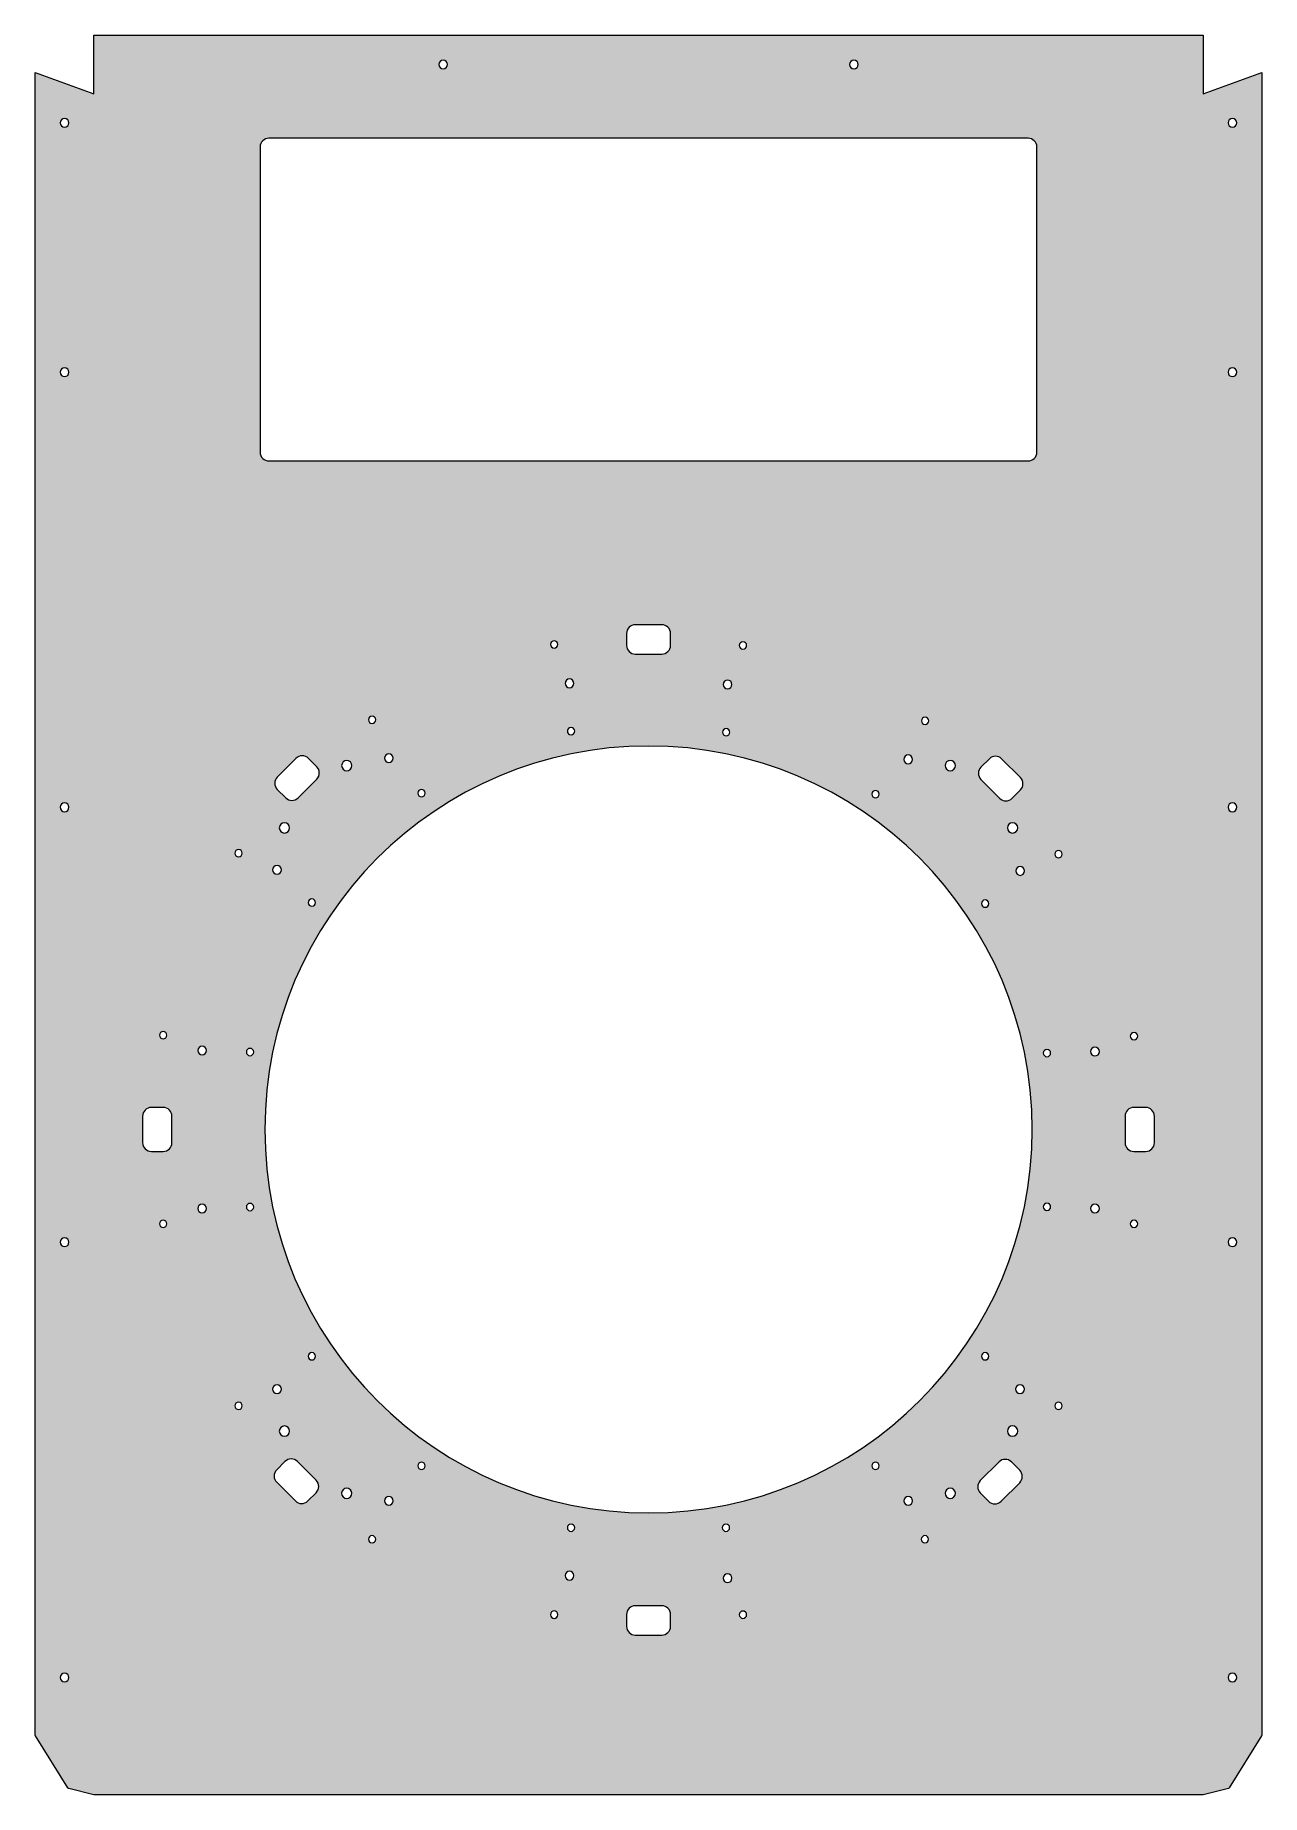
# Model space of a CAD drawing. Header units: inches. Extents: x -40 to 796, y 210 to 1410.
import ezdxf

# ---------------------------------------------------------------- set-up
doc = ezdxf.new("R2010")
doc.units = ezdxf.units.IN
doc.header["$MEASUREMENT"] = 0
doc.layers.add('Holes', color=7, linetype='Continuous')

msp = doc.modelspace()

# ---------------------------------------------------------------- hatches: boundary and pattern name
at = {"layer": 'Holes'}
h = msp.add_hatch(color=250, dxfattribs=at)
h.dxf.hatch_style = 2
edge = h.paths.add_edge_path()
edge.add_spline(control_points=[(756, 1370.2), (756, 1370.2), (756, 1410.3), (756, 1410.3), (756, 1410.3), (0, 1410.3), (0, 1410.3), (0, 1410.3), (0, 1370.2), (0, 1370.2), (0, 1370.2), (-40, 1384.8), (-40, 1384.8), (-40, 1384.8), (-40, 250.9), (-40, 250.9), (-40, 250.7), (-40, 250.5), (-39.9, 250.4), (-39.9, 250.4), (-17.8, 214.9), (-17.8, 214.9), (-17.6, 214.7), (-17.4, 214.5), (-17.2, 214.5), (-17.2, 214.5), (0, 210.3), (0, 210.3), (0, 210.3), (756, 210.3), (756, 210.3), (756, 210.3), (773.2, 214.5), (773.2, 214.5), (773.4, 214.5), (773.6, 214.7), (773.8, 214.9), (773.8, 214.9), (795.8, 250.4), (795.8, 250.4), (795.9, 250.5), (796, 250.7), (796, 250.9), (796, 250.9), (796, 1384.8), (796, 1384.8), (796, 1384.8), (756, 1370.2), (756, 1370.2)], knot_values=[0, 0, 0, 0, 1, 1, 1, 2, 2, 2, 3, 3, 3, 4, 4, 4, 5, 5, 5, 6, 6, 6, 7, 7, 7, 8, 8, 8, 9, 9, 9, 10, 10, 10, 11, 11, 11, 12, 12, 12, 13, 13, 13, 14, 14, 14, 15, 15, 15, 16, 16, 16, 16], degree=3, periodic=1)
edge = h.paths.add_edge_path()
edge.add_spline(control_points=[(-20, 287.3), (-21.7, 287.3), (-23, 288.6), (-23, 290.3), (-23, 291.9), (-21.7, 293.3), (-20, 293.3), (-18.3, 293.3), (-17, 291.9), (-17, 290.3), (-17, 288.6), (-18.3, 287.3), (-20, 287.3)], knot_values=[0, 0, 0, 0, 1, 1, 1, 2, 2, 2, 3, 3, 3, 4, 4, 4, 4], degree=3, periodic=1)
edge = h.paths.add_edge_path()
edge.add_spline(control_points=[(-20, 584.1), (-21.7, 584.1), (-23, 585.4), (-23, 587.1), (-23, 588.7), (-21.7, 590.1), (-20, 590.1), (-18.3, 590.1), (-17, 588.7), (-17, 587.1), (-17, 585.4), (-18.3, 584.1), (-20, 584.1)], knot_values=[0, 0, 0, 0, 1, 1, 1, 2, 2, 2, 3, 3, 3, 4, 4, 4, 4], degree=3, periodic=1)
edge = h.paths.add_edge_path()
edge.add_spline(control_points=[(-20, 880.7), (-21.7, 880.7), (-23, 882.1), (-23, 883.7), (-23, 885.4), (-21.7, 886.7), (-20, 886.7), (-18.3, 886.7), (-17, 885.4), (-17, 883.7), (-17, 882.1), (-18.3, 880.7), (-20, 880.7)], knot_values=[0, 0, 0, 0, 1, 1, 1, 2, 2, 2, 3, 3, 3, 4, 4, 4, 4], degree=3, periodic=1)
edge = h.paths.add_edge_path()
edge.add_spline(control_points=[(-20, 1177.4), (-21.7, 1177.4), (-23, 1178.7), (-23, 1180.4), (-23, 1182), (-21.7, 1183.4), (-20, 1183.4), (-18.3, 1183.4), (-17, 1182), (-17, 1180.4), (-17, 1178.7), (-18.3, 1177.4), (-20, 1177.4)], knot_values=[0, 0, 0, 0, 1, 1, 1, 2, 2, 2, 3, 3, 3, 4, 4, 4, 4], degree=3, periodic=1)
edge = h.paths.add_edge_path()
edge.add_spline(control_points=[(-20, 1347.5), (-21.7, 1347.5), (-23, 1348.8), (-23, 1350.5), (-23, 1352.1), (-21.7, 1353.5), (-20, 1353.5), (-18.3, 1353.5), (-17, 1352.1), (-17, 1350.5), (-17, 1348.8), (-18.3, 1347.5), (-20, 1347.5)], knot_values=[0, 0, 0, 0, 1, 1, 1, 2, 2, 2, 3, 3, 3, 4, 4, 4, 4], degree=3, periodic=1)
edge = h.paths.add_edge_path()
edge.add_spline(control_points=[(708.9, 730.1), (710.2, 730.1), (711.4, 729), (711.4, 727.6), (711.4, 726.2), (710.2, 725.1), (708.9, 725.1), (707.5, 725.1), (706.4, 726.2), (706.4, 727.6), (706.4, 729), (707.5, 730.1), (708.9, 730.1)], knot_values=[0, 0, 0, 0, 1, 1, 1, 2, 2, 2, 3, 3, 3, 4, 4, 4, 4], degree=3, periodic=1)
edge = h.paths.add_edge_path()
edge.add_spline(control_points=[(518, 1393.3), (519.7, 1393.3), (521, 1391.9), (521, 1390.3), (521, 1388.6), (519.7, 1387.3), (518, 1387.3), (516.4, 1387.3), (515, 1388.6), (515, 1390.3), (515, 1391.9), (516.4, 1393.3), (518, 1393.3)], knot_values=[0, 0, 0, 0, 1, 1, 1, 2, 2, 2, 3, 3, 3, 4, 4, 4, 4], degree=3, periodic=1)
edge = h.paths.add_edge_path()
edge.add_spline(control_points=[(238, 1393.3), (239.7, 1393.3), (241, 1391.9), (241, 1390.3), (241, 1388.6), (239.7, 1387.3), (238, 1387.3), (236.4, 1387.3), (235, 1388.6), (235, 1390.3), (235, 1391.9), (236.4, 1393.3), (238, 1393.3)], knot_values=[0, 0, 0, 0, 1, 1, 1, 2, 2, 2, 3, 3, 3, 4, 4, 4, 4], degree=3, periodic=1)
edge = h.paths.add_edge_path()
edge.add_spline(control_points=[(47.2, 730.8), (48.6, 730.8), (49.7, 729.7), (49.7, 728.3), (49.7, 726.9), (48.6, 725.8), (47.2, 725.8), (45.8, 725.8), (44.7, 726.9), (44.7, 728.3), (44.7, 729.7), (45.8, 730.8), (47.2, 730.8)], knot_values=[0, 0, 0, 0, 1, 1, 1, 2, 2, 2, 3, 3, 3, 4, 4, 4, 4], degree=3, periodic=1)
edge = h.paths.add_edge_path()
edge.add_spline(control_points=[(47.2, 597.1), (45.8, 597.1), (44.7, 598.3), (44.7, 599.6), (44.7, 601), (45.8, 602.1), (47.2, 602.1), (48.6, 602.1), (49.7, 601), (49.7, 599.6), (49.7, 598.3), (48.6, 597.1), (47.2, 597.1)], knot_values=[0, 0, 0, 0, 1, 1, 1, 2, 2, 2, 3, 3, 3, 4, 4, 4, 4], degree=3, periodic=1)
edge = h.paths.add_edge_path()
edge.add_spline(control_points=[(53.2, 655), (53.2, 651.7), (50.5, 649), (47.2, 649), (47.2, 649), (39.2, 649), (39.2, 649), (35.9, 649), (33.2, 651.7), (33.2, 655), (33.2, 655), (33.2, 673), (33.2, 673), (33.2, 676.3), (35.9, 679), (39.2, 679), (39.2, 679), (47.2, 679), (47.2, 679), (50.5, 679), (53.2, 676.3), (53.2, 673), (53.2, 673), (53.2, 655), (53.2, 655)], knot_values=[0, 0, 0, 0, 1, 1, 1, 2, 2, 2, 3, 3, 3, 4, 4, 4, 5, 5, 5, 6, 6, 6, 7, 7, 7, 8, 8, 8, 8], degree=3, periodic=1)
edge = h.paths.add_edge_path()
edge.add_spline(control_points=[(75.9, 608), (74.7, 606.8), (72.8, 606.8), (71.6, 608), (70.5, 609.2), (70.5, 611.1), (71.6, 612.2), (72.8, 613.4), (74.7, 613.4), (75.9, 612.2), (77, 611.1), (77, 609.2), (75.9, 608)], knot_values=[0, 0, 0, 0, 1, 1, 1, 2, 2, 2, 3, 3, 3, 4, 4, 4, 4], degree=3, periodic=1)
edge = h.paths.add_edge_path()
edge.add_spline(control_points=[(73.8, 714.8), (72.1, 714.8), (70.8, 716.2), (70.8, 717.8), (70.8, 719.5), (72.1, 720.8), (73.8, 720.8), (75.4, 720.8), (76.8, 719.5), (76.8, 717.8), (76.8, 716.2), (75.4, 714.8), (73.8, 714.8)], knot_values=[0, 0, 0, 0, 1, 1, 1, 2, 2, 2, 3, 3, 3, 4, 4, 4, 4], degree=3, periodic=1)
edge = h.paths.add_edge_path()
edge.add_spline(control_points=[(98.6, 473), (97.2, 473), (96.1, 474.2), (96.1, 475.5), (96.1, 476.9), (97.2, 478), (98.6, 478), (100, 478), (101.1, 476.9), (101.1, 475.5), (101.1, 474.2), (100, 473), (98.6, 473)], knot_values=[0, 0, 0, 0, 1, 1, 1, 2, 2, 2, 3, 3, 3, 4, 4, 4, 4], degree=3, periodic=1)
edge = h.paths.add_edge_path()
edge.add_spline(control_points=[(98.6, 849.9), (97.2, 849.9), (96.1, 851), (96.1, 852.4), (96.1, 853.8), (97.2, 854.9), (98.6, 854.9), (100, 854.9), (101.1, 853.8), (101.1, 852.4), (101.1, 851), (100, 849.9), (98.6, 849.9)], knot_values=[0, 0, 0, 0, 1, 1, 1, 2, 2, 2, 3, 3, 3, 4, 4, 4, 4], degree=3, periodic=1)
edge = h.paths.add_edge_path()
edge.add_spline(control_points=[(106.4, 608.6), (105, 608.6), (103.9, 609.8), (103.9, 611.1), (103.9, 612.5), (105, 613.6), (106.4, 613.6), (107.8, 613.6), (108.9, 612.5), (108.9, 611.1), (108.9, 609.8), (107.8, 608.6), (106.4, 608.6)], knot_values=[0, 0, 0, 0, 1, 1, 1, 2, 2, 2, 3, 3, 3, 4, 4, 4, 4], degree=3, periodic=1)
edge = h.paths.add_edge_path()
edge.add_spline(control_points=[(106.4, 714.3), (105, 714.3), (103.9, 715.4), (103.9, 716.8), (103.9, 718.2), (105, 719.3), (106.4, 719.3), (107.8, 719.3), (108.9, 718.2), (108.9, 716.8), (108.9, 715.4), (107.8, 714.3), (106.4, 714.3)], knot_values=[0, 0, 0, 0, 1, 1, 1, 2, 2, 2, 3, 3, 3, 4, 4, 4, 4], degree=3, periodic=1)
edge = h.paths.add_edge_path()
edge.add_spline(control_points=[(121.8, 486.9), (121.8, 488.6), (123.1, 489.9), (124.8, 489.9), (126.4, 489.9), (127.8, 488.6), (127.8, 486.9), (127.8, 485.3), (126.4, 483.9), (124.8, 483.9), (123.1, 483.9), (121.8, 485.3), (121.8, 486.9)], knot_values=[0, 0, 0, 0, 1, 1, 1, 2, 2, 2, 3, 3, 3, 4, 4, 4, 4], degree=3, periodic=1)
edge = h.paths.add_edge_path()
edge.add_spline(control_points=[(132.3, 460.8), (133.7, 459.4), (133.7, 457.2), (132.3, 455.8), (131, 454.5), (128.8, 454.5), (127.4, 455.8), (126, 457.2), (126, 459.4), (127.4, 460.8), (128.8, 462.1), (131, 462.1), (132.3, 460.8)], knot_values=[0, 0, 0, 0, 1, 1, 1, 2, 2, 2, 3, 3, 3, 4, 4, 4, 4], degree=3, periodic=1)
edge = h.paths.add_edge_path()
edge.add_spline(control_points=[(151.4, 416.3), (151.4, 416.3), (145.8, 410.7), (145.8, 410.7), (143.4, 408.3), (139.6, 408.3), (137.3, 410.7), (137.3, 410.7), (124.6, 423.4), (124.6, 423.4), (122.2, 425.7), (122.2, 429.5), (124.6, 431.9), (124.6, 431.9), (130.2, 437.5), (130.2, 437.5), (132.6, 439.9), (136.4, 439.9), (138.7, 437.5), (138.7, 437.5), (151.4, 424.8), (151.4, 424.8), (153.8, 422.5), (153.8, 418.7), (151.4, 416.3)], knot_values=[0, 0, 0, 0, 1, 1, 1, 2, 2, 2, 3, 3, 3, 4, 4, 4, 5, 5, 5, 6, 6, 6, 7, 7, 7, 8, 8, 8, 8], degree=3, periodic=1)
edge = h.paths.add_edge_path()
edge.add_spline(control_points=[(146.1, 509.3), (146.1, 510.7), (147.2, 511.8), (148.6, 511.8), (150, 511.8), (151.1, 510.7), (151.1, 509.3), (151.1, 507.9), (150, 506.8), (148.6, 506.8), (147.2, 506.8), (146.1, 507.9), (146.1, 509.3)], knot_values=[0, 0, 0, 0, 1, 1, 1, 2, 2, 2, 3, 3, 3, 4, 4, 4, 4], degree=3, periodic=1)
edge = h.paths.add_edge_path()
edge.add_spline(control_points=[(174.8, 413.4), (173.4, 412), (171.2, 412), (169.8, 413.4), (168.5, 414.7), (168.5, 417), (169.8, 418.3), (171.2, 419.7), (173.4, 419.7), (174.8, 418.3), (176.2, 417), (176.2, 414.7), (174.8, 413.4)], knot_values=[0, 0, 0, 0, 1, 1, 1, 2, 2, 2, 3, 3, 3, 4, 4, 4, 4], degree=3, periodic=1)
edge = h.paths.add_edge_path()
edge.add_spline(control_points=[(189.6, 382), (188.2, 382), (187.1, 383.2), (187.1, 384.5), (187.1, 385.9), (188.2, 387), (189.6, 387), (190.9, 387), (192.1, 385.9), (192.1, 384.5), (192.1, 383.2), (190.9, 382), (189.6, 382)], knot_values=[0, 0, 0, 0, 1, 1, 1, 2, 2, 2, 3, 3, 3, 4, 4, 4, 4], degree=3, periodic=1)
edge = h.paths.add_edge_path()
edge.add_spline(control_points=[(201, 407.8), (199.3, 407.8), (198, 409.1), (198, 410.8), (198, 412.4), (199.3, 413.8), (201, 413.8), (202.6, 413.8), (204, 412.4), (204, 410.8), (204, 409.1), (202.6, 407.8), (201, 407.8)], knot_values=[0, 0, 0, 0, 1, 1, 1, 2, 2, 2, 3, 3, 3, 4, 4, 4, 4], degree=3, periodic=1)
edge = h.paths.add_edge_path()
edge.add_spline(control_points=[(223.3, 432.1), (221.9, 432.1), (220.8, 433.2), (220.8, 434.6), (220.8, 436), (221.9, 437.1), (223.3, 437.1), (224.7, 437.1), (225.8, 436), (225.8, 434.6), (225.8, 433.2), (224.7, 432.1), (223.3, 432.1)], knot_values=[0, 0, 0, 0, 1, 1, 1, 2, 2, 2, 3, 3, 3, 4, 4, 4, 4], degree=3, periodic=1)
edge = h.paths.add_edge_path()
edge.add_spline(control_points=[(313.7, 330.6), (312.3, 330.6), (311.2, 331.8), (311.2, 333.1), (311.2, 334.5), (312.3, 335.7), (313.7, 335.7), (315, 335.7), (316.2, 334.5), (316.2, 333.1), (316.2, 331.8), (315, 330.6), (313.7, 330.6)], knot_values=[0, 0, 0, 0, 1, 1, 1, 2, 2, 2, 3, 3, 3, 4, 4, 4, 4], degree=3, periodic=1)
edge = h.paths.add_edge_path()
edge.add_spline(control_points=[(324.1, 356.7), (322.5, 356.7), (321.1, 358.1), (321.1, 359.7), (321.1, 361.4), (322.5, 362.7), (324.1, 362.7), (325.8, 362.7), (327.1, 361.4), (327.1, 359.7), (327.1, 358.1), (325.8, 356.7), (324.1, 356.7)], knot_values=[0, 0, 0, 0, 1, 1, 1, 2, 2, 2, 3, 3, 3, 4, 4, 4, 4], degree=3, periodic=1)
edge = h.paths.add_edge_path()
edge.add_spline(control_points=[(325.2, 389.9), (323.8, 389.9), (322.7, 391), (322.7, 392.4), (322.7, 393.8), (323.8, 394.9), (325.2, 394.9), (326.6, 394.9), (327.7, 393.8), (327.7, 392.4), (327.7, 391), (326.6, 389.9), (325.2, 389.9)], knot_values=[0, 0, 0, 0, 1, 1, 1, 2, 2, 2, 3, 3, 3, 4, 4, 4, 4], degree=3, periodic=1)
edge = h.paths.add_edge_path()
edge.add_spline(control_points=[(393, 325.2), (393, 321.9), (390.3, 319.2), (387, 319.2), (387, 319.2), (369, 319.2), (369, 319.2), (365.7, 319.2), (363, 321.9), (363, 325.2), (363, 325.2), (363, 333.2), (363, 333.2), (363, 336.5), (365.7, 339.2), (369, 339.2), (369, 339.2), (387, 339.2), (387, 339.2), (390.3, 339.2), (393, 336.5), (393, 333.2), (393, 333.2), (393, 325.2), (393, 325.2)], knot_values=[0, 0, 0, 0, 1, 1, 1, 2, 2, 2, 3, 3, 3, 4, 4, 4, 5, 5, 5, 6, 6, 6, 7, 7, 7, 8, 8, 8, 8], degree=3, periodic=1)
edge = h.paths.add_edge_path()
edge.add_spline(control_points=[(434, 355.8), (432.8, 354.7), (430.9, 354.7), (429.8, 355.8), (428.6, 357), (428.6, 358.9), (429.8, 360.1), (430.9, 361.2), (432.8, 361.2), (434, 360.1), (435.2, 358.9), (435.2, 357), (434, 355.8)], knot_values=[0, 0, 0, 0, 1, 1, 1, 2, 2, 2, 3, 3, 3, 4, 4, 4, 4], degree=3, periodic=1)
edge = h.paths.add_edge_path()
edge.add_spline(control_points=[(428.3, 392.4), (428.3, 393.8), (429.5, 394.9), (430.8, 394.9), (432.2, 394.9), (433.3, 393.8), (433.3, 392.4), (433.3, 391), (432.2, 389.9), (430.8, 389.9), (429.5, 389.9), (428.3, 391), (428.3, 392.4)], knot_values=[0, 0, 0, 0, 1, 1, 1, 2, 2, 2, 3, 3, 3, 4, 4, 4, 4], degree=3, periodic=1)
edge = h.paths.add_edge_path()
edge.add_spline(control_points=[(442.3, 330.6), (441, 330.6), (439.9, 331.8), (439.9, 333.1), (439.9, 334.5), (441, 335.6), (442.3, 335.6), (443.7, 335.6), (444.9, 334.5), (444.9, 333.1), (444.9, 331.8), (443.7, 330.6), (442.3, 330.6)], knot_values=[0, 0, 0, 0, 1, 1, 1, 2, 2, 2, 3, 3, 3, 4, 4, 4, 4], degree=3, periodic=1)
edge = h.paths.add_edge_path()
edge.add_spline(control_points=[(532.7, 432.1), (531.3, 432.1), (530.2, 433.2), (530.2, 434.6), (530.2, 436), (531.3, 437.1), (532.7, 437.1), (534.1, 437.1), (535.2, 436), (535.2, 434.6), (535.2, 433.2), (534.1, 432.1), (532.7, 432.1)], knot_values=[0, 0, 0, 0, 1, 1, 1, 2, 2, 2, 3, 3, 3, 4, 4, 4, 4], degree=3, periodic=1)
edge = h.paths.add_edge_path()
edge.add_spline(control_points=[(555, 407.7), (553.4, 407.7), (552, 409.1), (552, 410.7), (552, 412.4), (553.4, 413.7), (555, 413.7), (556.7, 413.7), (558, 412.4), (558, 410.7), (558, 409.1), (556.7, 407.7), (555, 407.7)], knot_values=[0, 0, 0, 0, 1, 1, 1, 2, 2, 2, 3, 3, 3, 4, 4, 4, 4], degree=3, periodic=1)
edge = h.paths.add_edge_path()
edge.add_spline(control_points=[(566.4, 382), (565.1, 382), (563.9, 383.2), (563.9, 384.5), (563.9, 385.9), (565.1, 387), (566.4, 387), (567.8, 387), (568.9, 385.9), (568.9, 384.5), (568.9, 383.2), (567.8, 382), (566.4, 382)], knot_values=[0, 0, 0, 0, 1, 1, 1, 2, 2, 2, 3, 3, 3, 4, 4, 4, 4], degree=3, periodic=1)
edge = h.paths.add_edge_path()
edge.add_spline(control_points=[(586.2, 413.4), (584.8, 412), (582.6, 412), (581.2, 413.4), (579.8, 414.8), (579.8, 417), (581.2, 418.3), (582.6, 419.7), (584.8, 419.7), (586.2, 418.3), (587.5, 417), (587.5, 414.8), (586.2, 413.4)], knot_values=[0, 0, 0, 0, 1, 1, 1, 2, 2, 2, 3, 3, 3, 4, 4, 4, 4], degree=3, periodic=1)
edge = h.paths.add_edge_path()
edge.add_spline(control_points=[(631, 423.1), (631, 423.1), (618.3, 410.4), (618.3, 410.4), (615.9, 408.1), (612.1, 408.1), (609.8, 410.4), (609.8, 410.4), (604.1, 416.1), (604.1, 416.1), (601.8, 418.4), (601.8, 422.2), (604.1, 424.5), (604.1, 424.5), (616.9, 437.3), (616.9, 437.3), (619.2, 439.6), (623, 439.6), (625.3, 437.3), (625.3, 437.3), (631, 431.6), (631, 431.6), (633.3, 429.3), (633.3, 425.5), (631, 423.1)], knot_values=[0, 0, 0, 0, 1, 1, 1, 2, 2, 2, 3, 3, 3, 4, 4, 4, 5, 5, 5, 6, 6, 6, 7, 7, 7, 8, 8, 8, 8], degree=3, periodic=1)
edge = h.paths.add_edge_path()
edge.add_spline(control_points=[(604.9, 509.3), (604.9, 510.7), (606, 511.8), (607.4, 511.8), (608.8, 511.8), (609.9, 510.7), (609.9, 509.3), (609.9, 507.9), (608.8, 506.8), (607.4, 506.8), (606, 506.8), (604.9, 507.9), (604.9, 509.3)], knot_values=[0, 0, 0, 0, 1, 1, 1, 2, 2, 2, 3, 3, 3, 4, 4, 4, 4], degree=3, periodic=1)
edge = h.paths.add_edge_path()
edge.add_spline(control_points=[(623.7, 460.8), (625, 462.2), (627.2, 462.2), (628.6, 460.8), (630, 459.4), (630, 457.2), (628.6, 455.8), (627.2, 454.5), (625, 454.5), (623.7, 455.8), (622.3, 457.2), (622.3, 459.4), (623.7, 460.8)], knot_values=[0, 0, 0, 0, 1, 1, 1, 2, 2, 2, 3, 3, 3, 4, 4, 4, 4], degree=3, periodic=1)
edge = h.paths.add_edge_path()
edge.add_spline(control_points=[(631.2, 483.9), (629.6, 483.9), (628.2, 485.3), (628.2, 486.9), (628.2, 488.6), (629.6, 489.9), (631.2, 489.9), (632.9, 489.9), (634.2, 488.6), (634.2, 486.9), (634.2, 485.3), (632.9, 483.9), (631.2, 483.9)], knot_values=[0, 0, 0, 0, 1, 1, 1, 2, 2, 2, 3, 3, 3, 4, 4, 4, 4], degree=3, periodic=1)
edge = h.paths.add_edge_path()
edge.add_spline(control_points=[(378, 402.5), (233.6, 402.5), (116.5, 519.5), (116.5, 664), (116.5, 808.4), (233.6, 925.5), (378, 925.5), (522.4, 925.5), (639.5, 808.4), (639.5, 664), (639.5, 519.5), (522.4, 402.5), (378, 402.5)], knot_values=[0, 0, 0, 0, 1, 1, 1, 2, 2, 2, 3, 3, 3, 4, 4, 4, 4], degree=3, periodic=1)
edge = h.paths.add_edge_path()
edge.add_spline(control_points=[(139.2, 890.2), (136.8, 887.8), (133, 887.8), (130.7, 890.2), (130.7, 890.2), (125, 895.8), (125, 895.8), (122.7, 898.2), (122.7, 902), (125, 904.3), (125, 904.3), (137.7, 917), (137.7, 917), (140.1, 919.4), (143.9, 919.4), (146.2, 917), (146.2, 917), (151.9, 911.4), (151.9, 911.4), (154.2, 909), (154.2, 905.3), (151.9, 902.9), (151.9, 902.9), (139.2, 890.2), (139.2, 890.2)], knot_values=[0, 0, 0, 0, 1, 1, 1, 2, 2, 2, 3, 3, 3, 4, 4, 4, 5, 5, 5, 6, 6, 6, 7, 7, 7, 8, 8, 8, 8], degree=3, periodic=1)
edge = h.paths.add_edge_path()
edge.add_spline(control_points=[(151.1, 818.7), (151.1, 817.3), (150, 816.2), (148.6, 816.2), (147.2, 816.2), (146.1, 817.3), (146.1, 818.7), (146.1, 820), (147.2, 821.2), (148.6, 821.2), (150, 821.2), (151.1, 820), (151.1, 818.7)], knot_values=[0, 0, 0, 0, 1, 1, 1, 2, 2, 2, 3, 3, 3, 4, 4, 4, 4], degree=3, periodic=1)
edge = h.paths.add_edge_path()
edge.add_spline(control_points=[(132.4, 867.2), (131, 865.8), (128.8, 865.8), (127.4, 867.2), (126, 868.5), (126, 870.8), (127.4, 872.1), (128.8, 873.5), (131, 873.5), (132.4, 872.1), (133.7, 870.8), (133.7, 868.5), (132.4, 867.2)], knot_values=[0, 0, 0, 0, 1, 1, 1, 2, 2, 2, 3, 3, 3, 4, 4, 4, 4], degree=3, periodic=1)
edge = h.paths.add_edge_path()
edge.add_spline(control_points=[(124.8, 844), (126.4, 844), (127.8, 842.7), (127.8, 841), (127.8, 839.4), (126.4, 838), (124.8, 838), (123.1, 838), (121.8, 839.4), (121.8, 841), (121.8, 842.7), (123.1, 844), (124.8, 844)], knot_values=[0, 0, 0, 0, 1, 1, 1, 2, 2, 2, 3, 3, 3, 4, 4, 4, 4], degree=3, periodic=1)
edge = h.paths.add_edge_path()
edge.add_spline(control_points=[(169.9, 914.6), (171.2, 915.9), (173.4, 915.9), (174.8, 914.6), (176.2, 913.2), (176.2, 911), (174.8, 909.6), (173.4, 908.3), (171.2, 908.3), (169.9, 909.6), (168.5, 911), (168.5, 913.2), (169.9, 914.6)], knot_values=[0, 0, 0, 0, 1, 1, 1, 2, 2, 2, 3, 3, 3, 4, 4, 4, 4], degree=3, periodic=1)
edge = h.paths.add_edge_path()
edge.add_spline(control_points=[(187.1, 943.4), (187.1, 944.8), (188.2, 945.9), (189.6, 945.9), (190.9, 945.9), (192.1, 944.8), (192.1, 943.4), (192.1, 942), (190.9, 940.9), (189.6, 940.9), (188.2, 940.9), (187.1, 942), (187.1, 943.4)], knot_values=[0, 0, 0, 0, 1, 1, 1, 2, 2, 2, 3, 3, 3, 4, 4, 4, 4], degree=3, periodic=1)
edge = h.paths.add_edge_path()
edge.add_spline(control_points=[(198, 917.2), (198, 918.9), (199.3, 920.2), (201, 920.2), (202.6, 920.2), (204, 918.9), (204, 917.2), (204, 915.6), (202.6, 914.2), (201, 914.2), (199.3, 914.2), (198, 915.6), (198, 917.2)], knot_values=[0, 0, 0, 0, 1, 1, 1, 2, 2, 2, 3, 3, 3, 4, 4, 4, 4], degree=3, periodic=1)
edge = h.paths.add_edge_path()
edge.add_spline(control_points=[(220.8, 893.4), (220.8, 894.8), (221.9, 895.9), (223.3, 895.9), (224.7, 895.9), (225.8, 894.8), (225.8, 893.4), (225.8, 892), (224.7, 890.9), (223.3, 890.9), (221.9, 890.9), (220.8, 892), (220.8, 893.4)], knot_values=[0, 0, 0, 0, 1, 1, 1, 2, 2, 2, 3, 3, 3, 4, 4, 4, 4], degree=3, periodic=1)
edge = h.paths.add_edge_path()
edge.add_spline(control_points=[(311.2, 994.8), (311.2, 996.2), (312.3, 997.3), (313.7, 997.3), (315, 997.3), (316.2, 996.2), (316.2, 994.8), (316.2, 993.4), (315, 992.3), (313.7, 992.3), (312.3, 992.3), (311.2, 993.4), (311.2, 994.8)], knot_values=[0, 0, 0, 0, 1, 1, 1, 2, 2, 2, 3, 3, 3, 4, 4, 4, 4], degree=3, periodic=1)
edge = h.paths.add_edge_path()
edge.add_spline(control_points=[(326.3, 966.1), (325.1, 964.9), (323.2, 964.9), (322, 966.1), (320.9, 967.3), (320.9, 969.2), (322, 970.3), (323.2, 971.5), (325.1, 971.5), (326.3, 970.3), (327.4, 969.2), (327.4, 967.3), (326.3, 966.1)], knot_values=[0, 0, 0, 0, 1, 1, 1, 2, 2, 2, 3, 3, 3, 4, 4, 4, 4], degree=3, periodic=1)
edge = h.paths.add_edge_path()
edge.add_spline(control_points=[(327.7, 935.6), (327.7, 934.2), (326.6, 933.1), (325.2, 933.1), (323.8, 933.1), (322.7, 934.2), (322.7, 935.6), (322.7, 937), (323.8, 938.1), (325.2, 938.1), (326.6, 938.1), (327.7, 937), (327.7, 935.6)], knot_values=[0, 0, 0, 0, 1, 1, 1, 2, 2, 2, 3, 3, 3, 4, 4, 4, 4], degree=3, periodic=1)
edge = h.paths.add_edge_path()
edge.add_spline(control_points=[(363, 994.2), (363, 994.2), (363, 1002.2), (363, 1002.2), (363, 1005.5), (365.7, 1008.2), (369, 1008.2), (369, 1008.2), (387, 1008.2), (387, 1008.2), (390.3, 1008.2), (393, 1005.5), (393, 1002.2), (393, 1002.2), (393, 994.2), (393, 994.2), (393, 990.9), (390.3, 988.2), (387, 988.2), (387, 988.2), (369, 988.2), (369, 988.2), (365.7, 988.2), (363, 990.9), (363, 994.2)], knot_values=[0, 0, 0, 0, 1, 1, 1, 2, 2, 2, 3, 3, 3, 4, 4, 4, 5, 5, 5, 6, 6, 6, 7, 7, 7, 8, 8, 8, 8], degree=3, periodic=1)
edge = h.paths.add_edge_path()
edge.add_spline(control_points=[(430.9, 937.4), (432.2, 937.4), (433.4, 936.2), (433.4, 934.9), (433.4, 933.5), (432.2, 932.4), (430.9, 932.4), (429.5, 932.4), (428.4, 933.5), (428.4, 934.9), (428.4, 936.2), (429.5, 937.4), (430.9, 937.4)], knot_values=[0, 0, 0, 0, 1, 1, 1, 2, 2, 2, 3, 3, 3, 4, 4, 4, 4], degree=3, periodic=1)
edge = h.paths.add_edge_path()
edge.add_spline(control_points=[(428.9, 967.5), (428.9, 969.2), (430.2, 970.5), (431.9, 970.5), (433.6, 970.5), (434.9, 969.2), (434.9, 967.5), (434.9, 965.9), (433.6, 964.5), (431.9, 964.5), (430.2, 964.5), (428.9, 965.9), (428.9, 967.5)], knot_values=[0, 0, 0, 0, 1, 1, 1, 2, 2, 2, 3, 3, 3, 4, 4, 4, 4], degree=3, periodic=1)
edge = h.paths.add_edge_path()
edge.add_spline(control_points=[(439.9, 994.1), (439.9, 995.5), (441, 996.6), (442.4, 996.6), (443.8, 996.6), (444.9, 995.5), (444.9, 994.1), (444.9, 992.7), (443.8, 991.6), (442.4, 991.6), (441, 991.6), (439.9, 992.7), (439.9, 994.1)], knot_values=[0, 0, 0, 0, 1, 1, 1, 2, 2, 2, 3, 3, 3, 4, 4, 4, 4], degree=3, periodic=1)
edge = h.paths.add_edge_path()
edge.add_spline(control_points=[(530.2, 892.7), (530.2, 894.1), (531.3, 895.2), (532.7, 895.2), (534.1, 895.2), (535.2, 894.1), (535.2, 892.7), (535.2, 891.3), (534.1, 890.2), (532.7, 890.2), (531.3, 890.2), (530.2, 891.3), (530.2, 892.7)], knot_values=[0, 0, 0, 0, 1, 1, 1, 2, 2, 2, 3, 3, 3, 4, 4, 4, 4], degree=3, periodic=1)
edge = h.paths.add_edge_path()
edge.add_spline(control_points=[(552, 916.4), (552, 918), (553.3, 919.4), (555, 919.4), (556.6, 919.4), (558, 918), (558, 916.4), (558, 914.7), (556.6, 913.4), (555, 913.4), (553.3, 913.4), (552, 914.7), (552, 916.4)], knot_values=[0, 0, 0, 0, 1, 1, 1, 2, 2, 2, 3, 3, 3, 4, 4, 4, 4], degree=3, periodic=1)
edge = h.paths.add_edge_path()
edge.add_spline(control_points=[(564, 942.7), (564, 944.1), (565.1, 945.2), (566.5, 945.2), (567.8, 945.2), (569, 944.1), (569, 942.7), (569, 941.3), (567.8, 940.2), (566.5, 940.2), (565.1, 940.2), (564, 941.3), (564, 942.7)], knot_values=[0, 0, 0, 0, 1, 1, 1, 2, 2, 2, 3, 3, 3, 4, 4, 4, 4], degree=3, periodic=1)
edge = h.paths.add_edge_path()
edge.add_spline(control_points=[(581.2, 914.6), (582.6, 915.9), (584.8, 915.9), (586.2, 914.6), (587.5, 913.2), (587.5, 911), (586.2, 909.6), (584.8, 908.3), (582.6, 908.3), (581.2, 909.6), (579.8, 911), (579.8, 913.2), (581.2, 914.6)], knot_values=[0, 0, 0, 0, 1, 1, 1, 2, 2, 2, 3, 3, 3, 4, 4, 4, 4], degree=3, periodic=1)
edge = h.paths.add_edge_path()
edge.add_spline(control_points=[(631.3, 843.3), (632.9, 843.3), (634.3, 842), (634.3, 840.3), (634.3, 838.7), (632.9, 837.3), (631.3, 837.3), (629.6, 837.3), (628.3, 838.7), (628.3, 840.3), (628.3, 842), (629.6, 843.3), (631.3, 843.3)], knot_values=[0, 0, 0, 0, 1, 1, 1, 2, 2, 2, 3, 3, 3, 4, 4, 4, 4], degree=3, periodic=1)
edge = h.paths.add_edge_path()
edge.add_spline(control_points=[(623.7, 867.2), (622.3, 868.5), (622.3, 870.8), (623.7, 872.1), (625, 873.5), (627.2, 873.5), (628.6, 872.1), (630, 870.8), (630, 868.5), (628.6, 867.2), (627.2, 865.8), (625, 865.8), (623.7, 867.2)], knot_values=[0, 0, 0, 0, 1, 1, 1, 2, 2, 2, 3, 3, 3, 4, 4, 4, 4], degree=3, periodic=1)
edge = h.paths.add_edge_path()
edge.add_spline(control_points=[(631.5, 895.5), (631.5, 895.5), (625.8, 889.9), (625.8, 889.9), (623.5, 887.5), (619.7, 887.5), (617.3, 889.9), (617.3, 889.9), (604.6, 902.6), (604.6, 902.6), (602.3, 905), (602.3, 908.8), (604.6, 911.1), (604.6, 911.1), (610.3, 916.8), (610.3, 916.8), (612.6, 919.1), (616.4, 919.1), (618.7, 916.8), (618.7, 916.8), (631.5, 904), (631.5, 904), (633.8, 901.7), (633.8, 897.9), (631.5, 895.5)], knot_values=[0, 0, 0, 0, 1, 1, 1, 2, 2, 2, 3, 3, 3, 4, 4, 4, 5, 5, 5, 6, 6, 6, 7, 7, 7, 8, 8, 8, 8], degree=3, periodic=1)
edge = h.paths.add_edge_path()
edge.add_spline(control_points=[(609.9, 818), (609.9, 816.6), (608.8, 815.5), (607.4, 815.5), (606, 815.5), (604.9, 816.6), (604.9, 818), (604.9, 819.3), (606, 820.5), (607.4, 820.5), (608.8, 820.5), (609.9, 819.3), (609.9, 818)], knot_values=[0, 0, 0, 0, 1, 1, 1, 2, 2, 2, 3, 3, 3, 4, 4, 4, 4], degree=3, periodic=1)
edge = h.paths.add_edge_path()
edge.add_spline(control_points=[(642.7, 1125.9), (642.7, 1122.6), (640, 1119.9), (636.7, 1119.9), (636.7, 1119.9), (119.3, 1119.9), (119.3, 1119.9), (116, 1119.9), (113.3, 1122.6), (113.3, 1125.9), (113.3, 1125.9), (113.3, 1334), (113.3, 1334), (113.3, 1337.3), (116, 1340), (119.3, 1340), (119.3, 1340), (636.7, 1340), (636.7, 1340), (640, 1340), (642.7, 1337.3), (642.7, 1334), (642.7, 1334), (642.7, 1125.9), (642.7, 1125.9)], knot_values=[0, 0, 0, 0, 1, 1, 1, 2, 2, 2, 3, 3, 3, 4, 4, 4, 5, 5, 5, 6, 6, 6, 7, 7, 7, 8, 8, 8, 8], degree=3, periodic=1)
edge = h.paths.add_edge_path()
edge.add_spline(control_points=[(649.6, 608.7), (648.2, 608.7), (647.1, 609.8), (647.1, 611.2), (647.1, 612.5), (648.2, 613.7), (649.6, 613.7), (651, 613.7), (652.1, 612.5), (652.1, 611.2), (652.1, 609.8), (651, 608.7), (649.6, 608.7)], knot_values=[0, 0, 0, 0, 1, 1, 1, 2, 2, 2, 3, 3, 3, 4, 4, 4, 4], degree=3, periodic=1)
edge = h.paths.add_edge_path()
edge.add_spline(control_points=[(649.6, 713.6), (648.2, 713.6), (647.1, 714.7), (647.1, 716.1), (647.1, 717.5), (648.2, 718.6), (649.6, 718.6), (651, 718.6), (652.1, 717.5), (652.1, 716.1), (652.1, 714.7), (651, 713.6), (649.6, 713.6)], knot_values=[0, 0, 0, 0, 1, 1, 1, 2, 2, 2, 3, 3, 3, 4, 4, 4, 4], degree=3, periodic=1)
edge = h.paths.add_edge_path()
edge.add_spline(control_points=[(657.4, 473), (656.1, 473), (654.9, 474.2), (654.9, 475.5), (654.9, 476.9), (656.1, 478), (657.4, 478), (658.8, 478), (659.9, 476.9), (659.9, 475.5), (659.9, 474.2), (658.8, 473), (657.4, 473)], knot_values=[0, 0, 0, 0, 1, 1, 1, 2, 2, 2, 3, 3, 3, 4, 4, 4, 4], degree=3, periodic=1)
edge = h.paths.add_edge_path()
edge.add_spline(control_points=[(657.5, 849.2), (656.1, 849.2), (655, 850.3), (655, 851.7), (655, 853.1), (656.1, 854.2), (657.5, 854.2), (658.8, 854.2), (660, 853.1), (660, 851.7), (660, 850.3), (658.8, 849.2), (657.5, 849.2)], knot_values=[0, 0, 0, 0, 1, 1, 1, 2, 2, 2, 3, 3, 3, 4, 4, 4, 4], degree=3, periodic=1)
edge = h.paths.add_edge_path()
edge.add_spline(control_points=[(682.3, 607.1), (680.6, 607.1), (679.3, 608.5), (679.3, 610.1), (679.3, 611.8), (680.6, 613.1), (682.3, 613.1), (683.9, 613.1), (685.3, 611.8), (685.3, 610.1), (685.3, 608.5), (683.9, 607.1), (682.3, 607.1)], knot_values=[0, 0, 0, 0, 1, 1, 1, 2, 2, 2, 3, 3, 3, 4, 4, 4, 4], degree=3, periodic=1)
edge = h.paths.add_edge_path()
edge.add_spline(control_points=[(684.4, 715), (683.2, 713.8), (681.3, 713.8), (680.2, 715), (679, 716.2), (679, 718.1), (680.2, 719.3), (681.3, 720.4), (683.2, 720.4), (684.4, 719.3), (685.6, 718.1), (685.6, 716.2), (684.4, 715)], knot_values=[0, 0, 0, 0, 1, 1, 1, 2, 2, 2, 3, 3, 3, 4, 4, 4, 4], degree=3, periodic=1)
edge = h.paths.add_edge_path()
edge.add_spline(control_points=[(708.9, 597.1), (707.5, 597.1), (706.4, 598.3), (706.4, 599.6), (706.4, 601), (707.5, 602.1), (708.9, 602.1), (710.2, 602.1), (711.4, 601), (711.4, 599.6), (711.4, 598.3), (710.2, 597.1), (708.9, 597.1)], knot_values=[0, 0, 0, 0, 1, 1, 1, 2, 2, 2, 3, 3, 3, 4, 4, 4, 4], degree=3, periodic=1)
edge = h.paths.add_edge_path()
edge.add_spline(control_points=[(722.8, 655), (722.8, 651.7), (720.1, 649), (716.8, 649), (716.8, 649), (708.8, 649), (708.8, 649), (705.5, 649), (702.8, 651.7), (702.8, 655), (702.8, 655), (702.8, 673), (702.8, 673), (702.8, 676.3), (705.5, 679), (708.8, 679), (708.8, 679), (716.8, 679), (716.8, 679), (720.1, 679), (722.8, 676.3), (722.8, 673), (722.8, 673), (722.8, 655), (722.8, 655)], knot_values=[0, 0, 0, 0, 1, 1, 1, 2, 2, 2, 3, 3, 3, 4, 4, 4, 5, 5, 5, 6, 6, 6, 7, 7, 7, 8, 8, 8, 8], degree=3, periodic=1)
edge = h.paths.add_edge_path()
edge.add_spline(control_points=[(776, 287.3), (774.3, 287.3), (773, 288.6), (773, 290.3), (773, 291.9), (774.3, 293.3), (776, 293.3), (777.7, 293.3), (779, 291.9), (779, 290.3), (779, 288.6), (777.7, 287.3), (776, 287.3)], knot_values=[0, 0, 0, 0, 1, 1, 1, 2, 2, 2, 3, 3, 3, 4, 4, 4, 4], degree=3, periodic=1)
edge = h.paths.add_edge_path()
edge.add_spline(control_points=[(776, 584.1), (774.3, 584.1), (773, 585.4), (773, 587.1), (773, 588.7), (774.3, 590.1), (776, 590.1), (777.7, 590.1), (779, 588.7), (779, 587.1), (779, 585.4), (777.7, 584.1), (776, 584.1)], knot_values=[0, 0, 0, 0, 1, 1, 1, 2, 2, 2, 3, 3, 3, 4, 4, 4, 4], degree=3, periodic=1)
edge = h.paths.add_edge_path()
edge.add_spline(control_points=[(776, 880.7), (774.3, 880.7), (773, 882.1), (773, 883.7), (773, 885.4), (774.3, 886.7), (776, 886.7), (777.7, 886.7), (779, 885.4), (779, 883.7), (779, 882.1), (777.7, 880.7), (776, 880.7)], knot_values=[0, 0, 0, 0, 1, 1, 1, 2, 2, 2, 3, 3, 3, 4, 4, 4, 4], degree=3, periodic=1)
edge = h.paths.add_edge_path()
edge.add_spline(control_points=[(776, 1177.4), (774.3, 1177.4), (773, 1178.7), (773, 1180.4), (773, 1182), (774.3, 1183.4), (776, 1183.4), (777.7, 1183.4), (779, 1182), (779, 1180.4), (779, 1178.7), (777.7, 1177.4), (776, 1177.4)], knot_values=[0, 0, 0, 0, 1, 1, 1, 2, 2, 2, 3, 3, 3, 4, 4, 4, 4], degree=3, periodic=1)
edge = h.paths.add_edge_path()
edge.add_spline(control_points=[(776, 1347.5), (774.3, 1347.5), (773, 1348.8), (773, 1350.5), (773, 1352.1), (774.3, 1353.5), (776, 1353.5), (777.7, 1353.5), (779, 1352.1), (779, 1350.5), (779, 1348.8), (777.7, 1347.5), (776, 1347.5)], knot_values=[0, 0, 0, 0, 1, 1, 1, 2, 2, 2, 3, 3, 3, 4, 4, 4, 4], degree=3, periodic=1)

# ---------------------------------------------------------------- linework, layer by layer
at = {"layer": 'Holes', "lineweight": 0}
for points, knots in [([(756, 1370.2), (756, 1370.2), (756, 1410.3), (756, 1410.3), (756, 1410.3), (0, 1410.3), (0, 1410.3), (0, 1410.3), (0, 1370.2), (0, 1370.2), (0, 1370.2), (-40, 1384.8), (-40, 1384.8), (-40, 1384.8), (-40, 250.9), (-40, 250.9), (-40, 250.7), (-40, 250.5), (-39.9, 250.4), (-39.9, 250.4), (-17.8, 214.9), (-17.8, 214.9), (-17.6, 214.7), (-17.4, 214.5), (-17.2, 214.5), (-17.2, 214.5), (0, 210.3), (0, 210.3), (0, 210.3), (756, 210.3), (756, 210.3), (756, 210.3), (773.2, 214.5), (773.2, 214.5), (773.4, 214.5), (773.6, 214.7), (773.8, 214.9), (773.8, 214.9), (795.8, 250.4), (795.8, 250.4), (795.9, 250.5), (796, 250.7), (796, 250.9), (796, 250.9), (796, 1384.8), (796, 1384.8), (796, 1384.8), (756, 1370.2), (756, 1370.2)], [0, 0, 0, 0, 1, 1, 1, 2, 2, 2, 3, 3, 3, 4, 4, 4, 5, 5, 5, 6, 6, 6, 7, 7, 7, 8, 8, 8, 9, 9, 9, 10, 10, 10, 11, 11, 11, 12, 12, 12, 13, 13, 13, 14, 14, 14, 15, 15, 15, 16, 16, 16, 16]), ([(238, 1393.3), (239.7, 1393.3), (241, 1391.9), (241, 1390.3), (241, 1388.6), (239.7, 1387.3), (238, 1387.3), (236.4, 1387.3), (235, 1388.6), (235, 1390.3), (235, 1391.9), (236.4, 1393.3), (238, 1393.3)], [0, 0, 0, 0, 1, 1, 1, 2, 2, 2, 3, 3, 3, 4, 4, 4, 4]), ([(518, 1393.3), (519.7, 1393.3), (521, 1391.9), (521, 1390.3), (521, 1388.6), (519.7, 1387.3), (518, 1387.3), (516.4, 1387.3), (515, 1388.6), (515, 1390.3), (515, 1391.9), (516.4, 1393.3), (518, 1393.3)], [0, 0, 0, 0, 1, 1, 1, 2, 2, 2, 3, 3, 3, 4, 4, 4, 4]), ([(-20, 1347.5), (-21.7, 1347.5), (-23, 1348.8), (-23, 1350.5), (-23, 1352.1), (-21.7, 1353.5), (-20, 1353.5), (-18.3, 1353.5), (-17, 1352.1), (-17, 1350.5), (-17, 1348.8), (-18.3, 1347.5), (-20, 1347.5)], [0, 0, 0, 0, 1, 1, 1, 2, 2, 2, 3, 3, 3, 4, 4, 4, 4]), ([(776, 1347.5), (774.3, 1347.5), (773, 1348.8), (773, 1350.5), (773, 1352.1), (774.3, 1353.5), (776, 1353.5), (777.7, 1353.5), (779, 1352.1), (779, 1350.5), (779, 1348.8), (777.7, 1347.5), (776, 1347.5)], [0, 0, 0, 0, 1, 1, 1, 2, 2, 2, 3, 3, 3, 4, 4, 4, 4]), ([(642.7, 1125.9), (642.7, 1122.6), (640, 1119.9), (636.7, 1119.9), (636.7, 1119.9), (119.3, 1119.9), (119.3, 1119.9), (116, 1119.9), (113.3, 1122.6), (113.3, 1125.9), (113.3, 1125.9), (113.3, 1334), (113.3, 1334), (113.3, 1337.3), (116, 1340), (119.3, 1340), (119.3, 1340), (636.7, 1340), (636.7, 1340), (640, 1340), (642.7, 1337.3), (642.7, 1334), (642.7, 1334), (642.7, 1125.9), (642.7, 1125.9)], [0, 0, 0, 0, 1, 1, 1, 2, 2, 2, 3, 3, 3, 4, 4, 4, 5, 5, 5, 6, 6, 6, 7, 7, 7, 8, 8, 8, 8]), ([(-20, 1177.4), (-21.7, 1177.4), (-23, 1178.7), (-23, 1180.4), (-23, 1182), (-21.7, 1183.4), (-20, 1183.4), (-18.3, 1183.4), (-17, 1182), (-17, 1180.4), (-17, 1178.7), (-18.3, 1177.4), (-20, 1177.4)], [0, 0, 0, 0, 1, 1, 1, 2, 2, 2, 3, 3, 3, 4, 4, 4, 4]), ([(776, 1177.4), (774.3, 1177.4), (773, 1178.7), (773, 1180.4), (773, 1182), (774.3, 1183.4), (776, 1183.4), (777.7, 1183.4), (779, 1182), (779, 1180.4), (779, 1178.7), (777.7, 1177.4), (776, 1177.4)], [0, 0, 0, 0, 1, 1, 1, 2, 2, 2, 3, 3, 3, 4, 4, 4, 4]), ([(363, 994.2), (363, 994.2), (363, 1002.2), (363, 1002.2), (363, 1005.5), (365.7, 1008.2), (369, 1008.2), (369, 1008.2), (387, 1008.2), (387, 1008.2), (390.3, 1008.2), (393, 1005.5), (393, 1002.2), (393, 1002.2), (393, 994.2), (393, 994.2), (393, 990.9), (390.3, 988.2), (387, 988.2), (387, 988.2), (369, 988.2), (369, 988.2), (365.7, 988.2), (363, 990.9), (363, 994.2)], [0, 0, 0, 0, 1, 1, 1, 2, 2, 2, 3, 3, 3, 4, 4, 4, 5, 5, 5, 6, 6, 6, 7, 7, 7, 8, 8, 8, 8]), ([(311.2, 994.8), (311.2, 996.2), (312.3, 997.3), (313.7, 997.3), (315, 997.3), (316.2, 996.2), (316.2, 994.8), (316.2, 993.4), (315, 992.3), (313.7, 992.3), (312.3, 992.3), (311.2, 993.4), (311.2, 994.8)], [0, 0, 0, 0, 1, 1, 1, 2, 2, 2, 3, 3, 3, 4, 4, 4, 4]), ([(439.9, 994.1), (439.9, 995.5), (441, 996.6), (442.4, 996.6), (443.8, 996.6), (444.9, 995.5), (444.9, 994.1), (444.9, 992.7), (443.8, 991.6), (442.4, 991.6), (441, 991.6), (439.9, 992.7), (439.9, 994.1)], [0, 0, 0, 0, 1, 1, 1, 2, 2, 2, 3, 3, 3, 4, 4, 4, 4]), ([(326.3, 966.1), (325.1, 964.9), (323.2, 964.9), (322, 966.1), (320.9, 967.3), (320.9, 969.2), (322, 970.3), (323.2, 971.5), (325.1, 971.5), (326.3, 970.3), (327.4, 969.2), (327.4, 967.3), (326.3, 966.1)], [0, 0, 0, 0, 1, 1, 1, 2, 2, 2, 3, 3, 3, 4, 4, 4, 4]), ([(428.9, 967.5), (428.9, 969.2), (430.2, 970.5), (431.9, 970.5), (433.6, 970.5), (434.9, 969.2), (434.9, 967.5), (434.9, 965.9), (433.6, 964.5), (431.9, 964.5), (430.2, 964.5), (428.9, 965.9), (428.9, 967.5)], [0, 0, 0, 0, 1, 1, 1, 2, 2, 2, 3, 3, 3, 4, 4, 4, 4]), ([(187.1, 943.4), (187.1, 944.8), (188.2, 945.9), (189.6, 945.9), (190.9, 945.9), (192.1, 944.8), (192.1, 943.4), (192.1, 942), (190.9, 940.9), (189.6, 940.9), (188.2, 940.9), (187.1, 942), (187.1, 943.4)], [0, 0, 0, 0, 1, 1, 1, 2, 2, 2, 3, 3, 3, 4, 4, 4, 4]), ([(327.7, 935.6), (327.7, 934.2), (326.6, 933.1), (325.2, 933.1), (323.8, 933.1), (322.7, 934.2), (322.7, 935.6), (322.7, 937), (323.8, 938.1), (325.2, 938.1), (326.6, 938.1), (327.7, 937), (327.7, 935.6)], [0, 0, 0, 0, 1, 1, 1, 2, 2, 2, 3, 3, 3, 4, 4, 4, 4]), ([(430.9, 937.4), (432.2, 937.4), (433.4, 936.2), (433.4, 934.9), (433.4, 933.5), (432.2, 932.4), (430.9, 932.4), (429.5, 932.4), (428.4, 933.5), (428.4, 934.9), (428.4, 936.2), (429.5, 937.4), (430.9, 937.4)], [0, 0, 0, 0, 1, 1, 1, 2, 2, 2, 3, 3, 3, 4, 4, 4, 4]), ([(564, 942.7), (564, 944.1), (565.1, 945.2), (566.5, 945.2), (567.8, 945.2), (569, 944.1), (569, 942.7), (569, 941.3), (567.8, 940.2), (566.5, 940.2), (565.1, 940.2), (564, 941.3), (564, 942.7)], [0, 0, 0, 0, 1, 1, 1, 2, 2, 2, 3, 3, 3, 4, 4, 4, 4]), ([(378, 402.5), (233.6, 402.5), (116.5, 519.5), (116.5, 664), (116.5, 808.4), (233.6, 925.5), (378, 925.5), (522.4, 925.5), (639.5, 808.4), (639.5, 664), (639.5, 519.5), (522.4, 402.5), (378, 402.5)], [0, 0, 0, 0, 1, 1, 1, 2, 2, 2, 3, 3, 3, 4, 4, 4, 4]), ([(139.2, 890.2), (136.8, 887.8), (133, 887.8), (130.7, 890.2), (130.7, 890.2), (125, 895.8), (125, 895.8), (122.7, 898.2), (122.7, 902), (125, 904.3), (125, 904.3), (137.7, 917), (137.7, 917), (140.1, 919.4), (143.9, 919.4), (146.2, 917), (146.2, 917), (151.9, 911.4), (151.9, 911.4), (154.2, 909), (154.2, 905.3), (151.9, 902.9), (151.9, 902.9), (139.2, 890.2), (139.2, 890.2)], [0, 0, 0, 0, 1, 1, 1, 2, 2, 2, 3, 3, 3, 4, 4, 4, 5, 5, 5, 6, 6, 6, 7, 7, 7, 8, 8, 8, 8]), ([(169.9, 914.6), (171.2, 915.9), (173.4, 915.9), (174.8, 914.6), (176.2, 913.2), (176.2, 911), (174.8, 909.6), (173.4, 908.3), (171.2, 908.3), (169.9, 909.6), (168.5, 911), (168.5, 913.2), (169.9, 914.6)], [0, 0, 0, 0, 1, 1, 1, 2, 2, 2, 3, 3, 3, 4, 4, 4, 4]), ([(198, 917.2), (198, 918.9), (199.3, 920.2), (201, 920.2), (202.6, 920.2), (204, 918.9), (204, 917.2), (204, 915.6), (202.6, 914.2), (201, 914.2), (199.3, 914.2), (198, 915.6), (198, 917.2)], [0, 0, 0, 0, 1, 1, 1, 2, 2, 2, 3, 3, 3, 4, 4, 4, 4]), ([(552, 916.4), (552, 918), (553.3, 919.4), (555, 919.4), (556.6, 919.4), (558, 918), (558, 916.4), (558, 914.7), (556.6, 913.4), (555, 913.4), (553.3, 913.4), (552, 914.7), (552, 916.4)], [0, 0, 0, 0, 1, 1, 1, 2, 2, 2, 3, 3, 3, 4, 4, 4, 4]), ([(581.2, 914.6), (582.6, 915.9), (584.8, 915.9), (586.2, 914.6), (587.5, 913.2), (587.5, 911), (586.2, 909.6), (584.8, 908.3), (582.6, 908.3), (581.2, 909.6), (579.8, 911), (579.8, 913.2), (581.2, 914.6)], [0, 0, 0, 0, 1, 1, 1, 2, 2, 2, 3, 3, 3, 4, 4, 4, 4]), ([(631.5, 895.5), (631.5, 895.5), (625.8, 889.9), (625.8, 889.9), (623.5, 887.5), (619.7, 887.5), (617.3, 889.9), (617.3, 889.9), (604.6, 902.6), (604.6, 902.6), (602.3, 905), (602.3, 908.8), (604.6, 911.1), (604.6, 911.1), (610.3, 916.8), (610.3, 916.8), (612.6, 919.1), (616.4, 919.1), (618.7, 916.8), (618.7, 916.8), (631.5, 904), (631.5, 904), (633.8, 901.7), (633.8, 897.9), (631.5, 895.5)], [0, 0, 0, 0, 1, 1, 1, 2, 2, 2, 3, 3, 3, 4, 4, 4, 5, 5, 5, 6, 6, 6, 7, 7, 7, 8, 8, 8, 8]), ([(220.8, 893.4), (220.8, 894.8), (221.9, 895.9), (223.3, 895.9), (224.7, 895.9), (225.8, 894.8), (225.8, 893.4), (225.8, 892), (224.7, 890.9), (223.3, 890.9), (221.9, 890.9), (220.8, 892), (220.8, 893.4)], [0, 0, 0, 0, 1, 1, 1, 2, 2, 2, 3, 3, 3, 4, 4, 4, 4]), ([(530.2, 892.7), (530.2, 894.1), (531.3, 895.2), (532.7, 895.2), (534.1, 895.2), (535.2, 894.1), (535.2, 892.7), (535.2, 891.3), (534.1, 890.2), (532.7, 890.2), (531.3, 890.2), (530.2, 891.3), (530.2, 892.7)], [0, 0, 0, 0, 1, 1, 1, 2, 2, 2, 3, 3, 3, 4, 4, 4, 4]), ([(-20, 880.7), (-21.7, 880.7), (-23, 882.1), (-23, 883.7), (-23, 885.4), (-21.7, 886.7), (-20, 886.7), (-18.3, 886.7), (-17, 885.4), (-17, 883.7), (-17, 882.1), (-18.3, 880.7), (-20, 880.7)], [0, 0, 0, 0, 1, 1, 1, 2, 2, 2, 3, 3, 3, 4, 4, 4, 4]), ([(776, 880.7), (774.3, 880.7), (773, 882.1), (773, 883.7), (773, 885.4), (774.3, 886.7), (776, 886.7), (777.7, 886.7), (779, 885.4), (779, 883.7), (779, 882.1), (777.7, 880.7), (776, 880.7)], [0, 0, 0, 0, 1, 1, 1, 2, 2, 2, 3, 3, 3, 4, 4, 4, 4]), ([(132.4, 867.2), (131, 865.8), (128.8, 865.8), (127.4, 867.2), (126, 868.5), (126, 870.8), (127.4, 872.1), (128.8, 873.5), (131, 873.5), (132.4, 872.1), (133.7, 870.8), (133.7, 868.5), (132.4, 867.2)], [0, 0, 0, 0, 1, 1, 1, 2, 2, 2, 3, 3, 3, 4, 4, 4, 4]), ([(623.7, 867.2), (622.3, 868.5), (622.3, 870.8), (623.7, 872.1), (625, 873.5), (627.2, 873.5), (628.6, 872.1), (630, 870.8), (630, 868.5), (628.6, 867.2), (627.2, 865.8), (625, 865.8), (623.7, 867.2)], [0, 0, 0, 0, 1, 1, 1, 2, 2, 2, 3, 3, 3, 4, 4, 4, 4]), ([(98.6, 849.9), (97.2, 849.9), (96.1, 851), (96.1, 852.4), (96.1, 853.8), (97.2, 854.9), (98.6, 854.9), (100, 854.9), (101.1, 853.8), (101.1, 852.4), (101.1, 851), (100, 849.9), (98.6, 849.9)], [0, 0, 0, 0, 1, 1, 1, 2, 2, 2, 3, 3, 3, 4, 4, 4, 4]), ([(657.5, 849.2), (656.1, 849.2), (655, 850.3), (655, 851.7), (655, 853.1), (656.1, 854.2), (657.5, 854.2), (658.8, 854.2), (660, 853.1), (660, 851.7), (660, 850.3), (658.8, 849.2), (657.5, 849.2)], [0, 0, 0, 0, 1, 1, 1, 2, 2, 2, 3, 3, 3, 4, 4, 4, 4]), ([(124.8, 844), (126.4, 844), (127.8, 842.7), (127.8, 841), (127.8, 839.4), (126.4, 838), (124.8, 838), (123.1, 838), (121.8, 839.4), (121.8, 841), (121.8, 842.7), (123.1, 844), (124.8, 844)], [0, 0, 0, 0, 1, 1, 1, 2, 2, 2, 3, 3, 3, 4, 4, 4, 4]), ([(631.3, 843.3), (632.9, 843.3), (634.3, 842), (634.3, 840.3), (634.3, 838.7), (632.9, 837.3), (631.3, 837.3), (629.6, 837.3), (628.3, 838.7), (628.3, 840.3), (628.3, 842), (629.6, 843.3), (631.3, 843.3)], [0, 0, 0, 0, 1, 1, 1, 2, 2, 2, 3, 3, 3, 4, 4, 4, 4]), ([(151.1, 818.7), (151.1, 817.3), (150, 816.2), (148.6, 816.2), (147.2, 816.2), (146.1, 817.3), (146.1, 818.7), (146.1, 820), (147.2, 821.2), (148.6, 821.2), (150, 821.2), (151.1, 820), (151.1, 818.7)], [0, 0, 0, 0, 1, 1, 1, 2, 2, 2, 3, 3, 3, 4, 4, 4, 4]), ([(609.9, 818), (609.9, 816.6), (608.8, 815.5), (607.4, 815.5), (606, 815.5), (604.9, 816.6), (604.9, 818), (604.9, 819.3), (606, 820.5), (607.4, 820.5), (608.8, 820.5), (609.9, 819.3), (609.9, 818)], [0, 0, 0, 0, 1, 1, 1, 2, 2, 2, 3, 3, 3, 4, 4, 4, 4]), ([(47.2, 730.8), (48.6, 730.8), (49.7, 729.7), (49.7, 728.3), (49.7, 726.9), (48.6, 725.8), (47.2, 725.8), (45.8, 725.8), (44.7, 726.9), (44.7, 728.3), (44.7, 729.7), (45.8, 730.8), (47.2, 730.8)], [0, 0, 0, 0, 1, 1, 1, 2, 2, 2, 3, 3, 3, 4, 4, 4, 4]), ([(73.8, 714.8), (72.1, 714.8), (70.8, 716.2), (70.8, 717.8), (70.8, 719.5), (72.1, 720.8), (73.8, 720.8), (75.4, 720.8), (76.8, 719.5), (76.8, 717.8), (76.8, 716.2), (75.4, 714.8), (73.8, 714.8)], [0, 0, 0, 0, 1, 1, 1, 2, 2, 2, 3, 3, 3, 4, 4, 4, 4]), ([(684.4, 715), (683.2, 713.8), (681.3, 713.8), (680.2, 715), (679, 716.2), (679, 718.1), (680.2, 719.3), (681.3, 720.4), (683.2, 720.4), (684.4, 719.3), (685.6, 718.1), (685.6, 716.2), (684.4, 715)], [0, 0, 0, 0, 1, 1, 1, 2, 2, 2, 3, 3, 3, 4, 4, 4, 4]), ([(708.9, 730.1), (710.2, 730.1), (711.4, 729), (711.4, 727.6), (711.4, 726.2), (710.2, 725.1), (708.9, 725.1), (707.5, 725.1), (706.4, 726.2), (706.4, 727.6), (706.4, 729), (707.5, 730.1), (708.9, 730.1)], [0, 0, 0, 0, 1, 1, 1, 2, 2, 2, 3, 3, 3, 4, 4, 4, 4]), ([(106.4, 714.3), (105, 714.3), (103.9, 715.4), (103.9, 716.8), (103.9, 718.2), (105, 719.3), (106.4, 719.3), (107.8, 719.3), (108.9, 718.2), (108.9, 716.8), (108.9, 715.4), (107.8, 714.3), (106.4, 714.3)], [0, 0, 0, 0, 1, 1, 1, 2, 2, 2, 3, 3, 3, 4, 4, 4, 4]), ([(649.6, 713.6), (648.2, 713.6), (647.1, 714.7), (647.1, 716.1), (647.1, 717.5), (648.2, 718.6), (649.6, 718.6), (651, 718.6), (652.1, 717.5), (652.1, 716.1), (652.1, 714.7), (651, 713.6), (649.6, 713.6)], [0, 0, 0, 0, 1, 1, 1, 2, 2, 2, 3, 3, 3, 4, 4, 4, 4]), ([(53.2, 655), (53.2, 651.7), (50.5, 649), (47.2, 649), (47.2, 649), (39.2, 649), (39.2, 649), (35.9, 649), (33.2, 651.7), (33.2, 655), (33.2, 655), (33.2, 673), (33.2, 673), (33.2, 676.3), (35.9, 679), (39.2, 679), (39.2, 679), (47.2, 679), (47.2, 679), (50.5, 679), (53.2, 676.3), (53.2, 673), (53.2, 673), (53.2, 655), (53.2, 655)], [0, 0, 0, 0, 1, 1, 1, 2, 2, 2, 3, 3, 3, 4, 4, 4, 5, 5, 5, 6, 6, 6, 7, 7, 7, 8, 8, 8, 8]), ([(722.8, 655), (722.8, 651.7), (720.1, 649), (716.8, 649), (716.8, 649), (708.8, 649), (708.8, 649), (705.5, 649), (702.8, 651.7), (702.8, 655), (702.8, 655), (702.8, 673), (702.8, 673), (702.8, 676.3), (705.5, 679), (708.8, 679), (708.8, 679), (716.8, 679), (716.8, 679), (720.1, 679), (722.8, 676.3), (722.8, 673), (722.8, 673), (722.8, 655), (722.8, 655)], [0, 0, 0, 0, 1, 1, 1, 2, 2, 2, 3, 3, 3, 4, 4, 4, 5, 5, 5, 6, 6, 6, 7, 7, 7, 8, 8, 8, 8]), ([(75.9, 608), (74.7, 606.8), (72.8, 606.8), (71.6, 608), (70.5, 609.2), (70.5, 611.1), (71.6, 612.2), (72.8, 613.4), (74.7, 613.4), (75.9, 612.2), (77, 611.1), (77, 609.2), (75.9, 608)], [0, 0, 0, 0, 1, 1, 1, 2, 2, 2, 3, 3, 3, 4, 4, 4, 4]), ([(106.4, 608.6), (105, 608.6), (103.9, 609.8), (103.9, 611.1), (103.9, 612.5), (105, 613.6), (106.4, 613.6), (107.8, 613.6), (108.9, 612.5), (108.9, 611.1), (108.9, 609.8), (107.8, 608.6), (106.4, 608.6)], [0, 0, 0, 0, 1, 1, 1, 2, 2, 2, 3, 3, 3, 4, 4, 4, 4]), ([(649.6, 608.7), (648.2, 608.7), (647.1, 609.8), (647.1, 611.2), (647.1, 612.5), (648.2, 613.7), (649.6, 613.7), (651, 613.7), (652.1, 612.5), (652.1, 611.2), (652.1, 609.8), (651, 608.7), (649.6, 608.7)], [0, 0, 0, 0, 1, 1, 1, 2, 2, 2, 3, 3, 3, 4, 4, 4, 4]), ([(682.3, 607.1), (680.6, 607.1), (679.3, 608.5), (679.3, 610.1), (679.3, 611.8), (680.6, 613.1), (682.3, 613.1), (683.9, 613.1), (685.3, 611.8), (685.3, 610.1), (685.3, 608.5), (683.9, 607.1), (682.3, 607.1)], [0, 0, 0, 0, 1, 1, 1, 2, 2, 2, 3, 3, 3, 4, 4, 4, 4]), ([(47.2, 597.1), (45.8, 597.1), (44.7, 598.3), (44.7, 599.6), (44.7, 601), (45.8, 602.1), (47.2, 602.1), (48.6, 602.1), (49.7, 601), (49.7, 599.6), (49.7, 598.3), (48.6, 597.1), (47.2, 597.1)], [0, 0, 0, 0, 1, 1, 1, 2, 2, 2, 3, 3, 3, 4, 4, 4, 4]), ([(708.9, 597.1), (707.5, 597.1), (706.4, 598.3), (706.4, 599.6), (706.4, 601), (707.5, 602.1), (708.9, 602.1), (710.2, 602.1), (711.4, 601), (711.4, 599.6), (711.4, 598.3), (710.2, 597.1), (708.9, 597.1)], [0, 0, 0, 0, 1, 1, 1, 2, 2, 2, 3, 3, 3, 4, 4, 4, 4]), ([(-20, 584.1), (-21.7, 584.1), (-23, 585.4), (-23, 587.1), (-23, 588.7), (-21.7, 590.1), (-20, 590.1), (-18.3, 590.1), (-17, 588.7), (-17, 587.1), (-17, 585.4), (-18.3, 584.1), (-20, 584.1)], [0, 0, 0, 0, 1, 1, 1, 2, 2, 2, 3, 3, 3, 4, 4, 4, 4]), ([(776, 584.1), (774.3, 584.1), (773, 585.4), (773, 587.1), (773, 588.7), (774.3, 590.1), (776, 590.1), (777.7, 590.1), (779, 588.7), (779, 587.1), (779, 585.4), (777.7, 584.1), (776, 584.1)], [0, 0, 0, 0, 1, 1, 1, 2, 2, 2, 3, 3, 3, 4, 4, 4, 4]), ([(146.1, 509.3), (146.1, 510.7), (147.2, 511.8), (148.6, 511.8), (150, 511.8), (151.1, 510.7), (151.1, 509.3), (151.1, 507.9), (150, 506.8), (148.6, 506.8), (147.2, 506.8), (146.1, 507.9), (146.1, 509.3)], [0, 0, 0, 0, 1, 1, 1, 2, 2, 2, 3, 3, 3, 4, 4, 4, 4]), ([(604.9, 509.3), (604.9, 510.7), (606, 511.8), (607.4, 511.8), (608.8, 511.8), (609.9, 510.7), (609.9, 509.3), (609.9, 507.9), (608.8, 506.8), (607.4, 506.8), (606, 506.8), (604.9, 507.9), (604.9, 509.3)], [0, 0, 0, 0, 1, 1, 1, 2, 2, 2, 3, 3, 3, 4, 4, 4, 4]), ([(121.8, 486.9), (121.8, 488.6), (123.1, 489.9), (124.8, 489.9), (126.4, 489.9), (127.8, 488.6), (127.8, 486.9), (127.8, 485.3), (126.4, 483.9), (124.8, 483.9), (123.1, 483.9), (121.8, 485.3), (121.8, 486.9)], [0, 0, 0, 0, 1, 1, 1, 2, 2, 2, 3, 3, 3, 4, 4, 4, 4]), ([(631.2, 483.9), (629.6, 483.9), (628.2, 485.3), (628.2, 486.9), (628.2, 488.6), (629.6, 489.9), (631.2, 489.9), (632.9, 489.9), (634.2, 488.6), (634.2, 486.9), (634.2, 485.3), (632.9, 483.9), (631.2, 483.9)], [0, 0, 0, 0, 1, 1, 1, 2, 2, 2, 3, 3, 3, 4, 4, 4, 4]), ([(98.6, 473), (97.2, 473), (96.1, 474.2), (96.1, 475.5), (96.1, 476.9), (97.2, 478), (98.6, 478), (100, 478), (101.1, 476.9), (101.1, 475.5), (101.1, 474.2), (100, 473), (98.6, 473)], [0, 0, 0, 0, 1, 1, 1, 2, 2, 2, 3, 3, 3, 4, 4, 4, 4]), ([(657.4, 473), (656.1, 473), (654.9, 474.2), (654.9, 475.5), (654.9, 476.9), (656.1, 478), (657.4, 478), (658.8, 478), (659.9, 476.9), (659.9, 475.5), (659.9, 474.2), (658.8, 473), (657.4, 473)], [0, 0, 0, 0, 1, 1, 1, 2, 2, 2, 3, 3, 3, 4, 4, 4, 4]), ([(132.3, 460.8), (133.7, 459.4), (133.7, 457.2), (132.3, 455.8), (131, 454.5), (128.8, 454.5), (127.4, 455.8), (126, 457.2), (126, 459.4), (127.4, 460.8), (128.8, 462.1), (131, 462.1), (132.3, 460.8)], [0, 0, 0, 0, 1, 1, 1, 2, 2, 2, 3, 3, 3, 4, 4, 4, 4]), ([(623.7, 460.8), (625, 462.2), (627.2, 462.2), (628.6, 460.8), (630, 459.4), (630, 457.2), (628.6, 455.8), (627.2, 454.5), (625, 454.5), (623.7, 455.8), (622.3, 457.2), (622.3, 459.4), (623.7, 460.8)], [0, 0, 0, 0, 1, 1, 1, 2, 2, 2, 3, 3, 3, 4, 4, 4, 4]), ([(151.4, 416.3), (151.4, 416.3), (145.8, 410.7), (145.8, 410.7), (143.4, 408.3), (139.6, 408.3), (137.3, 410.7), (137.3, 410.7), (124.6, 423.4), (124.6, 423.4), (122.2, 425.7), (122.2, 429.5), (124.6, 431.9), (124.6, 431.9), (130.2, 437.5), (130.2, 437.5), (132.6, 439.9), (136.4, 439.9), (138.7, 437.5), (138.7, 437.5), (151.4, 424.8), (151.4, 424.8), (153.8, 422.5), (153.8, 418.7), (151.4, 416.3)], [0, 0, 0, 0, 1, 1, 1, 2, 2, 2, 3, 3, 3, 4, 4, 4, 5, 5, 5, 6, 6, 6, 7, 7, 7, 8, 8, 8, 8]), ([(223.3, 432.1), (221.9, 432.1), (220.8, 433.2), (220.8, 434.6), (220.8, 436), (221.9, 437.1), (223.3, 437.1), (224.7, 437.1), (225.8, 436), (225.8, 434.6), (225.8, 433.2), (224.7, 432.1), (223.3, 432.1)], [0, 0, 0, 0, 1, 1, 1, 2, 2, 2, 3, 3, 3, 4, 4, 4, 4]), ([(532.7, 432.1), (531.3, 432.1), (530.2, 433.2), (530.2, 434.6), (530.2, 436), (531.3, 437.1), (532.7, 437.1), (534.1, 437.1), (535.2, 436), (535.2, 434.6), (535.2, 433.2), (534.1, 432.1), (532.7, 432.1)], [0, 0, 0, 0, 1, 1, 1, 2, 2, 2, 3, 3, 3, 4, 4, 4, 4]), ([(631, 423.1), (631, 423.1), (618.3, 410.4), (618.3, 410.4), (615.9, 408.1), (612.1, 408.1), (609.8, 410.4), (609.8, 410.4), (604.1, 416.1), (604.1, 416.1), (601.8, 418.4), (601.8, 422.2), (604.1, 424.5), (604.1, 424.5), (616.9, 437.3), (616.9, 437.3), (619.2, 439.6), (623, 439.6), (625.3, 437.3), (625.3, 437.3), (631, 431.6), (631, 431.6), (633.3, 429.3), (633.3, 425.5), (631, 423.1)], [0, 0, 0, 0, 1, 1, 1, 2, 2, 2, 3, 3, 3, 4, 4, 4, 5, 5, 5, 6, 6, 6, 7, 7, 7, 8, 8, 8, 8]), ([(174.8, 413.4), (173.4, 412), (171.2, 412), (169.8, 413.4), (168.5, 414.7), (168.5, 417), (169.8, 418.3), (171.2, 419.7), (173.4, 419.7), (174.8, 418.3), (176.2, 417), (176.2, 414.7), (174.8, 413.4)], [0, 0, 0, 0, 1, 1, 1, 2, 2, 2, 3, 3, 3, 4, 4, 4, 4]), ([(201, 407.8), (199.3, 407.8), (198, 409.1), (198, 410.8), (198, 412.4), (199.3, 413.8), (201, 413.8), (202.6, 413.8), (204, 412.4), (204, 410.8), (204, 409.1), (202.6, 407.8), (201, 407.8)], [0, 0, 0, 0, 1, 1, 1, 2, 2, 2, 3, 3, 3, 4, 4, 4, 4]), ([(555, 407.7), (553.4, 407.7), (552, 409.1), (552, 410.7), (552, 412.4), (553.4, 413.7), (555, 413.7), (556.7, 413.7), (558, 412.4), (558, 410.7), (558, 409.1), (556.7, 407.7), (555, 407.7)], [0, 0, 0, 0, 1, 1, 1, 2, 2, 2, 3, 3, 3, 4, 4, 4, 4]), ([(586.2, 413.4), (584.8, 412), (582.6, 412), (581.2, 413.4), (579.8, 414.8), (579.8, 417), (581.2, 418.3), (582.6, 419.7), (584.8, 419.7), (586.2, 418.3), (587.5, 417), (587.5, 414.8), (586.2, 413.4)], [0, 0, 0, 0, 1, 1, 1, 2, 2, 2, 3, 3, 3, 4, 4, 4, 4]), ([(189.6, 382), (188.2, 382), (187.1, 383.2), (187.1, 384.5), (187.1, 385.9), (188.2, 387), (189.6, 387), (190.9, 387), (192.1, 385.9), (192.1, 384.5), (192.1, 383.2), (190.9, 382), (189.6, 382)], [0, 0, 0, 0, 1, 1, 1, 2, 2, 2, 3, 3, 3, 4, 4, 4, 4]), ([(325.2, 389.9), (323.8, 389.9), (322.7, 391), (322.7, 392.4), (322.7, 393.8), (323.8, 394.9), (325.2, 394.9), (326.6, 394.9), (327.7, 393.8), (327.7, 392.4), (327.7, 391), (326.6, 389.9), (325.2, 389.9)], [0, 0, 0, 0, 1, 1, 1, 2, 2, 2, 3, 3, 3, 4, 4, 4, 4]), ([(428.3, 392.4), (428.3, 393.8), (429.5, 394.9), (430.8, 394.9), (432.2, 394.9), (433.3, 393.8), (433.3, 392.4), (433.3, 391), (432.2, 389.9), (430.8, 389.9), (429.5, 389.9), (428.3, 391), (428.3, 392.4)], [0, 0, 0, 0, 1, 1, 1, 2, 2, 2, 3, 3, 3, 4, 4, 4, 4]), ([(566.4, 382), (565.1, 382), (563.9, 383.2), (563.9, 384.5), (563.9, 385.9), (565.1, 387), (566.4, 387), (567.8, 387), (568.9, 385.9), (568.9, 384.5), (568.9, 383.2), (567.8, 382), (566.4, 382)], [0, 0, 0, 0, 1, 1, 1, 2, 2, 2, 3, 3, 3, 4, 4, 4, 4]), ([(324.1, 356.7), (322.5, 356.7), (321.1, 358.1), (321.1, 359.7), (321.1, 361.4), (322.5, 362.7), (324.1, 362.7), (325.8, 362.7), (327.1, 361.4), (327.1, 359.7), (327.1, 358.1), (325.8, 356.7), (324.1, 356.7)], [0, 0, 0, 0, 1, 1, 1, 2, 2, 2, 3, 3, 3, 4, 4, 4, 4]), ([(434, 355.8), (432.8, 354.7), (430.9, 354.7), (429.8, 355.8), (428.6, 357), (428.6, 358.9), (429.8, 360.1), (430.9, 361.2), (432.8, 361.2), (434, 360.1), (435.2, 358.9), (435.2, 357), (434, 355.8)], [0, 0, 0, 0, 1, 1, 1, 2, 2, 2, 3, 3, 3, 4, 4, 4, 4]), ([(393, 325.2), (393, 321.9), (390.3, 319.2), (387, 319.2), (387, 319.2), (369, 319.2), (369, 319.2), (365.7, 319.2), (363, 321.9), (363, 325.2), (363, 325.2), (363, 333.2), (363, 333.2), (363, 336.5), (365.7, 339.2), (369, 339.2), (369, 339.2), (387, 339.2), (387, 339.2), (390.3, 339.2), (393, 336.5), (393, 333.2), (393, 333.2), (393, 325.2), (393, 325.2)], [0, 0, 0, 0, 1, 1, 1, 2, 2, 2, 3, 3, 3, 4, 4, 4, 5, 5, 5, 6, 6, 6, 7, 7, 7, 8, 8, 8, 8]), ([(313.7, 330.6), (312.3, 330.6), (311.2, 331.8), (311.2, 333.1), (311.2, 334.5), (312.3, 335.7), (313.7, 335.7), (315, 335.7), (316.2, 334.5), (316.2, 333.1), (316.2, 331.8), (315, 330.6), (313.7, 330.6)], [0, 0, 0, 0, 1, 1, 1, 2, 2, 2, 3, 3, 3, 4, 4, 4, 4]), ([(442.3, 330.6), (441, 330.6), (439.9, 331.8), (439.9, 333.1), (439.9, 334.5), (441, 335.6), (442.3, 335.6), (443.7, 335.6), (444.9, 334.5), (444.9, 333.1), (444.9, 331.8), (443.7, 330.6), (442.3, 330.6)], [0, 0, 0, 0, 1, 1, 1, 2, 2, 2, 3, 3, 3, 4, 4, 4, 4]), ([(-20, 287.3), (-21.7, 287.3), (-23, 288.6), (-23, 290.3), (-23, 291.9), (-21.7, 293.3), (-20, 293.3), (-18.3, 293.3), (-17, 291.9), (-17, 290.3), (-17, 288.6), (-18.3, 287.3), (-20, 287.3)], [0, 0, 0, 0, 1, 1, 1, 2, 2, 2, 3, 3, 3, 4, 4, 4, 4]), ([(776, 287.3), (774.3, 287.3), (773, 288.6), (773, 290.3), (773, 291.9), (774.3, 293.3), (776, 293.3), (777.7, 293.3), (779, 291.9), (779, 290.3), (779, 288.6), (777.7, 287.3), (776, 287.3)], [0, 0, 0, 0, 1, 1, 1, 2, 2, 2, 3, 3, 3, 4, 4, 4, 4])]:
    msp.add_open_spline(points, degree=3, knots=knots, dxfattribs=at)

doc.saveas('drawing.dxf')
